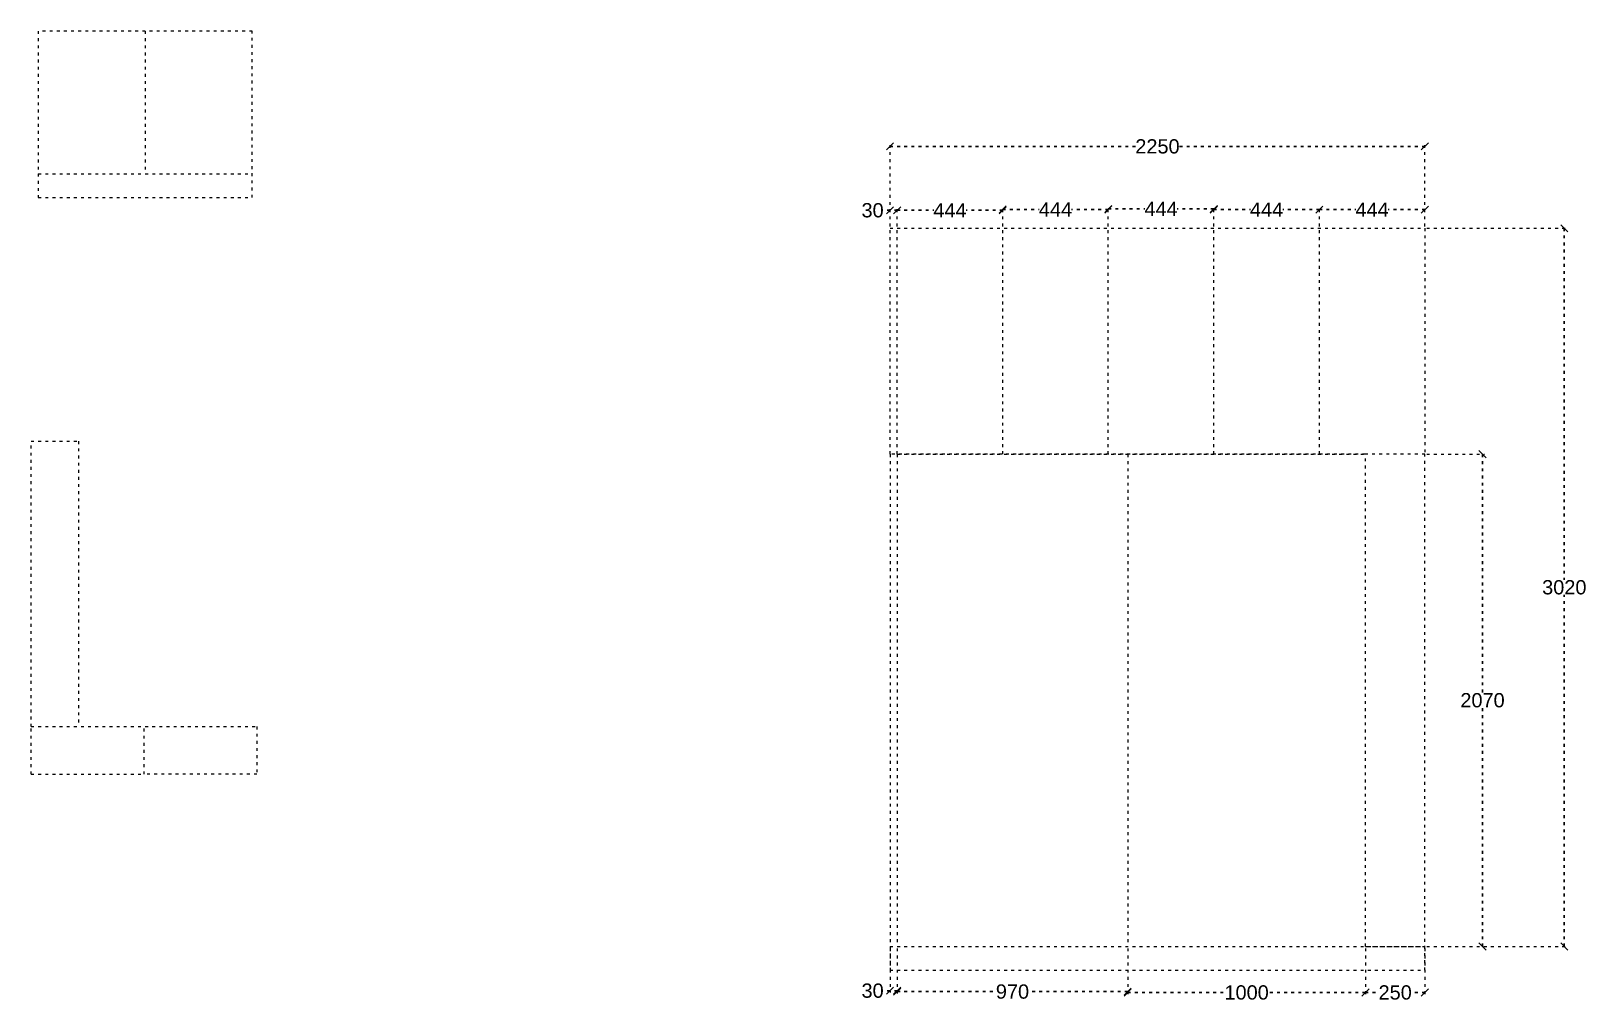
# Model space of a CAD drawing. Header units: millimetres. Extents: x 221542 to 643377, y 20779 to 241923.
# Drawn here: x 322250 to 328791, y 105239 to 109321 of the extents above; entities that cross this region are included whole.
import ezdxf

# ---------------------------------------------------------------- set-up
doc = ezdxf.new("R2010")
doc.units = ezdxf.units.MM
doc.header["$MEASUREMENT"] = 0
doc.linetypes.add('ACAD_ISO03W100', pattern=[30, 12, -18])
doc.layers.add('Walls', color=253, linetype='Continuous')
doc.styles.get("Standard").update_dxf_attribs({"font": 'arial.ttf'})
doc.dimstyles.get("Standard").update_dxf_attribs({"dimtxt": 60, "dimasz": 30, "dimexe": 7.75, "dimexo": 8.13, "dimgap": 0.63, "dimtad": 0, "dimtih": 1, "dimtoh": 1, "dimdec": 0, "dimzin": 0, "dimtxsty": 'Standard', "dimblk": 'OBLIQUE', "dimcen": 2.25, "dimclrd": 1, "dimclre": 1, "dimclrt": 1, "dimadec": 0, "dimazin": 0, "dimtfac": 1, "dimtdec": 0, "dimtofl": 0, "dimtmove": 0, "dimatfit": 3, "dimfxl": 1, "dimtolj": 1, "dimtzin": 0, "dimlwd": 30, "dimarcsym": 0})

msp = doc.modelspace()

# ---------------------------------------------------------------- blocks, each defined once
blk = doc.blocks.new('_Oblique')
at = {"color": 0, "linetype": 'ByBlock', "lineweight": -2}
blk.add_line((-0.5, -0.5), (0.5, 0.5), dxfattribs=at)
blk = doc.blocks.new('*D1082')
at = {"layer": 'Defpoints', "color": 0, "linetype": 'ACAD_ISO03W100', "transparency": 16777216}
for p in [(325893.9, 108567.1), (325863.9, 108491.7), (325893.9, 108491.7)]:
    blk.add_point(p, dxfattribs=at)
at = {"layer": 'Walls', "color": 1, "linetype": 'ACAD_ISO03W100', "lineweight": 30, "transparency": 16777216}
for p, q in [((325863.9, 108567.1), (325833.9, 108567.1)), ((325893.9, 108567.1), (325863.9, 108567.1))]:
    blk.add_line(p, q, dxfattribs=at)
at = {"layer": 'Walls', "color": 1, "linetype": 'ACAD_ISO03W100', "lineweight": -2, "transparency": 16777216}
for p, q in [((325863.9, 108499.8), (325863.9, 108574.8)), ((325893.9, 108499.8), (325893.9, 108574.8))]:
    blk.add_line(p, q, dxfattribs=at)
at = {"layer": 'Walls', "color": 1, "linetype": 'ACAD_ISO03W100', "lineweight": 30, "transparency": 16777216, "xscale": 30, "yscale": 30, "zscale": 30, "rotation": 180}
blk.add_blockref('_Oblique', (325863.9, 108567.1), dxfattribs=at)
at = {"layer": 'Walls', "color": 1, "linetype": 'ACAD_ISO03W100', "lineweight": 30, "transparency": 16777216, "xscale": 30, "yscale": 30, "zscale": 30}
blk.add_blockref('_Oblique', (325893.9, 108567.1), dxfattribs=at)
at = {"layer": 'Walls', "color": 1, "linetype": 'ACAD_ISO03W100', "transparency": 16777216, "insert": (325790.4, 108567.1), "char_height": 60, "attachment_point": 5}
blk.add_mtext('\\A1;30', dxfattribs=at)
blk = doc.blocks.new('*D1083')
at = {"layer": 'Defpoints', "color": 0, "linetype": 'ACAD_ISO03W100', "transparency": 16777216}
for p in [(326337.9, 108567.1), (325893.9, 108491.7), (326337.9, 108491.7)]:
    blk.add_point(p, dxfattribs=at)
at = {"layer": 'Walls', "color": 1, "linetype": 'ACAD_ISO03W100', "lineweight": -2, "transparency": 16777216}
for p, q in [((325893.9, 108499.8), (325893.9, 108574.8)), ((326337.9, 108499.8), (326337.9, 108574.8))]:
    blk.add_line(p, q, dxfattribs=at)
at = {"layer": 'Walls', "color": 1, "linetype": 'ACAD_ISO03W100', "lineweight": 30, "transparency": 16777216}
for p, q in [((325893.9, 108567.1), (326047.9, 108567.1)), ((326337.9, 108567.1), (326183.9, 108567.1))]:
    blk.add_line(p, q, dxfattribs=at)
at = {"layer": 'Walls', "color": 1, "linetype": 'ACAD_ISO03W100', "lineweight": 30, "transparency": 16777216, "xscale": 30, "yscale": 30, "zscale": 30, "rotation": 180}
blk.add_blockref('_Oblique', (325893.9, 108567.1), dxfattribs=at)
at = {"layer": 'Walls', "color": 1, "linetype": 'ACAD_ISO03W100', "lineweight": 30, "transparency": 16777216, "xscale": 30, "yscale": 30, "zscale": 30}
blk.add_blockref('_Oblique', (326337.9, 108567.1), dxfattribs=at)
at = {"layer": 'Walls', "color": 1, "linetype": 'ACAD_ISO03W100', "transparency": 16777216, "insert": (326115.9, 108567.1), "char_height": 60, "attachment_point": 5}
blk.add_mtext('\\A1;444', dxfattribs=at)
blk = doc.blocks.new('*D1084')
at = {"layer": 'Defpoints', "color": 0, "linetype": 'ACAD_ISO03W100', "transparency": 16777216}
for p in [(326781.9, 108570.8), (326337.9, 108491.7), (326781.9, 108491.7)]:
    blk.add_point(p, dxfattribs=at)
at = {"layer": 'Walls', "color": 1, "linetype": 'ACAD_ISO03W100', "lineweight": -2, "transparency": 16777216}
for p, q in [((326337.9, 108499.8), (326337.9, 108578.6)), ((326781.9, 108499.8), (326781.9, 108578.6))]:
    blk.add_line(p, q, dxfattribs=at)
at = {"layer": 'Walls', "color": 1, "linetype": 'ACAD_ISO03W100', "lineweight": 30, "transparency": 16777216}
for p, q in [((326337.9, 108570.8), (326491.9, 108570.8)), ((326781.9, 108570.8), (326627.9, 108570.8))]:
    blk.add_line(p, q, dxfattribs=at)
at = {"layer": 'Walls', "color": 1, "linetype": 'ACAD_ISO03W100', "lineweight": 30, "transparency": 16777216, "xscale": 30, "yscale": 30, "zscale": 30, "rotation": 180}
blk.add_blockref('_Oblique', (326337.9, 108570.8), dxfattribs=at)
at = {"layer": 'Walls', "color": 1, "linetype": 'ACAD_ISO03W100', "lineweight": 30, "transparency": 16777216, "xscale": 30, "yscale": 30, "zscale": 30}
blk.add_blockref('_Oblique', (326781.9, 108570.8), dxfattribs=at)
at = {"layer": 'Walls', "color": 1, "linetype": 'ACAD_ISO03W100', "transparency": 16777216, "insert": (326559.9, 108570.8), "char_height": 60, "attachment_point": 5}
blk.add_mtext('\\A1;444', dxfattribs=at)
blk = doc.blocks.new('*D1085')
at = {"layer": 'Defpoints', "color": 0, "linetype": 'ACAD_ISO03W100', "transparency": 16777216}
for p in [(327225.9, 108573.1), (326781.9, 108491.7), (327225.9, 108491.7)]:
    blk.add_point(p, dxfattribs=at)
at = {"layer": 'Walls', "color": 1, "linetype": 'ACAD_ISO03W100', "lineweight": -2, "transparency": 16777216}
for p, q in [((326781.9, 108499.8), (326781.9, 108580.8)), ((327225.9, 108499.8), (327225.9, 108580.8))]:
    blk.add_line(p, q, dxfattribs=at)
at = {"layer": 'Walls', "color": 1, "linetype": 'ACAD_ISO03W100', "lineweight": 30, "transparency": 16777216}
for p, q in [((326781.9, 108573.1), (326935.9, 108573.1)), ((327225.9, 108573.1), (327071.9, 108573.1))]:
    blk.add_line(p, q, dxfattribs=at)
at = {"layer": 'Walls', "color": 1, "linetype": 'ACAD_ISO03W100', "lineweight": 30, "transparency": 16777216, "xscale": 30, "yscale": 30, "zscale": 30, "rotation": 180}
blk.add_blockref('_Oblique', (326781.9, 108573.1), dxfattribs=at)
at = {"layer": 'Walls', "color": 1, "linetype": 'ACAD_ISO03W100', "lineweight": 30, "transparency": 16777216, "xscale": 30, "yscale": 30, "zscale": 30}
blk.add_blockref('_Oblique', (327225.9, 108573.1), dxfattribs=at)
at = {"layer": 'Walls', "color": 1, "linetype": 'ACAD_ISO03W100', "transparency": 16777216, "insert": (327003.9, 108573.1), "char_height": 60, "attachment_point": 5}
blk.add_mtext('\\A1;444', dxfattribs=at)
blk = doc.blocks.new('*D1086')
at = {"layer": 'Defpoints', "color": 0, "linetype": 'ACAD_ISO03W100', "transparency": 16777216}
for p in [(327669.9, 108569.9), (327225.9, 108491.7), (327669.9, 108491.7)]:
    blk.add_point(p, dxfattribs=at)
at = {"layer": 'Walls', "color": 1, "linetype": 'ACAD_ISO03W100', "lineweight": -2, "transparency": 16777216}
for p, q in [((327225.9, 108499.8), (327225.9, 108577.6)), ((327669.9, 108499.8), (327669.9, 108577.6))]:
    blk.add_line(p, q, dxfattribs=at)
at = {"layer": 'Walls', "color": 1, "linetype": 'ACAD_ISO03W100', "lineweight": 30, "transparency": 16777216}
for p, q in [((327225.9, 108569.9), (327379.9, 108569.9)), ((327669.9, 108569.9), (327515.9, 108569.9))]:
    blk.add_line(p, q, dxfattribs=at)
at = {"layer": 'Walls', "color": 1, "linetype": 'ACAD_ISO03W100', "lineweight": 30, "transparency": 16777216, "xscale": 30, "yscale": 30, "zscale": 30, "rotation": 180}
blk.add_blockref('_Oblique', (327225.9, 108569.9), dxfattribs=at)
at = {"layer": 'Walls', "color": 1, "linetype": 'ACAD_ISO03W100', "lineweight": 30, "transparency": 16777216, "xscale": 30, "yscale": 30, "zscale": 30}
blk.add_blockref('_Oblique', (327669.9, 108569.9), dxfattribs=at)
at = {"layer": 'Walls', "color": 1, "linetype": 'ACAD_ISO03W100', "transparency": 16777216, "insert": (327447.9, 108569.9), "char_height": 60, "attachment_point": 5}
blk.add_mtext('\\A1;444', dxfattribs=at)
blk = doc.blocks.new('*D1087')
at = {"layer": 'Defpoints', "color": 0, "linetype": 'ACAD_ISO03W100', "transparency": 16777216}
for p in [(328113.9, 108569.9), (327669.9, 108491.7), (328113.9, 108491.7)]:
    blk.add_point(p, dxfattribs=at)
at = {"layer": 'Walls', "color": 1, "linetype": 'ACAD_ISO03W100', "lineweight": -2, "transparency": 16777216}
for p, q in [((327669.9, 108499.8), (327669.9, 108577.6)), ((328113.9, 108499.8), (328113.9, 108577.6))]:
    blk.add_line(p, q, dxfattribs=at)
at = {"layer": 'Walls', "color": 1, "linetype": 'ACAD_ISO03W100', "lineweight": 30, "transparency": 16777216}
for p, q in [((327669.9, 108569.9), (327823.9, 108569.9)), ((328113.9, 108569.9), (327959.9, 108569.9))]:
    blk.add_line(p, q, dxfattribs=at)
at = {"layer": 'Walls', "color": 1, "linetype": 'ACAD_ISO03W100', "lineweight": 30, "transparency": 16777216, "xscale": 30, "yscale": 30, "zscale": 30, "rotation": 180}
blk.add_blockref('_Oblique', (327669.9, 108569.9), dxfattribs=at)
at = {"layer": 'Walls', "color": 1, "linetype": 'ACAD_ISO03W100', "lineweight": 30, "transparency": 16777216, "xscale": 30, "yscale": 30, "zscale": 30}
blk.add_blockref('_Oblique', (328113.9, 108569.9), dxfattribs=at)
at = {"layer": 'Walls', "color": 1, "linetype": 'ACAD_ISO03W100', "transparency": 16777216, "insert": (327891.9, 108569.9), "char_height": 60, "attachment_point": 5}
blk.add_mtext('\\A1;444', dxfattribs=at)
blk = doc.blocks.new('*D1088')
at = {"layer": 'Defpoints', "color": 0, "linetype": 'ACAD_ISO03W100', "transparency": 16777216}
for p in [(327863.9, 105471.7), (328113.9, 105471.7), (327863.9, 105277.9)]:
    blk.add_point(p, dxfattribs=at)
at = {"layer": 'Walls', "color": 1, "linetype": 'ACAD_ISO03W100', "lineweight": -2, "transparency": 16777216}
for p, q in [((327863.9, 105463.6), (327863.9, 105270.1)), ((328113.9, 105463.6), (328113.9, 105270.1))]:
    blk.add_line(p, q, dxfattribs=at)
at = {"layer": 'Walls', "color": 1, "linetype": 'ACAD_ISO03W100', "lineweight": 30, "transparency": 16777216}
for p, q in [((327863.9, 105277.9), (327921.5, 105277.9)), ((328113.9, 105277.9), (328056.2, 105277.9))]:
    blk.add_line(p, q, dxfattribs=at)
at = {"layer": 'Walls', "color": 1, "linetype": 'ACAD_ISO03W100', "lineweight": 30, "transparency": 16777216, "xscale": 30, "yscale": 30, "zscale": 30, "rotation": 180}
blk.add_blockref('_Oblique', (327863.9, 105277.9), dxfattribs=at)
at = {"layer": 'Walls', "color": 1, "linetype": 'ACAD_ISO03W100', "lineweight": 30, "transparency": 16777216, "xscale": 30, "yscale": 30, "zscale": 30}
blk.add_blockref('_Oblique', (328113.9, 105277.9), dxfattribs=at)
at = {"layer": 'Walls', "color": 1, "linetype": 'ACAD_ISO03W100', "transparency": 16777216, "insert": (327988.9, 105277.9), "char_height": 60, "attachment_point": 5}
blk.add_mtext('\\A1;250', dxfattribs=at)
blk = doc.blocks.new('*D1089')
at = {"layer": 'Defpoints', "color": 0, "linetype": 'ACAD_ISO03W100', "transparency": 16777216}
for p in [(326863.9, 105471.7), (327863.9, 105471.7), (326863.9, 105277.9)]:
    blk.add_point(p, dxfattribs=at)
at = {"layer": 'Walls', "color": 1, "linetype": 'ACAD_ISO03W100', "lineweight": -2, "transparency": 16777216}
for p, q in [((326863.9, 105463.6), (326863.9, 105270.1)), ((327863.9, 105463.6), (327863.9, 105270.1))]:
    blk.add_line(p, q, dxfattribs=at)
at = {"layer": 'Walls', "color": 1, "linetype": 'ACAD_ISO03W100', "lineweight": 30, "transparency": 16777216}
for p, q in [((326863.9, 105277.9), (327276.6, 105277.9)), ((327863.9, 105277.9), (327451.2, 105277.9))]:
    blk.add_line(p, q, dxfattribs=at)
at = {"layer": 'Walls', "color": 1, "linetype": 'ACAD_ISO03W100', "lineweight": 30, "transparency": 16777216, "xscale": 30, "yscale": 30, "zscale": 30, "rotation": 180}
blk.add_blockref('_Oblique', (326863.9, 105277.9), dxfattribs=at)
at = {"layer": 'Walls', "color": 1, "linetype": 'ACAD_ISO03W100', "lineweight": 30, "transparency": 16777216, "xscale": 30, "yscale": 30, "zscale": 30}
blk.add_blockref('_Oblique', (327863.9, 105277.9), dxfattribs=at)
at = {"layer": 'Walls', "color": 1, "linetype": 'ACAD_ISO03W100', "transparency": 16777216, "insert": (327363.9, 105277.9), "char_height": 60, "attachment_point": 5}
blk.add_mtext('\\A1;1000', dxfattribs=at)
blk = doc.blocks.new('*D1090')
at = {"layer": 'Defpoints', "color": 0, "linetype": 'ACAD_ISO03W100', "transparency": 16777216}
for p in [(325893.9, 105471.7), (326863.9, 105471.7), (325893.9, 105281.6)]:
    blk.add_point(p, dxfattribs=at)
at = {"layer": 'Walls', "color": 1, "linetype": 'ACAD_ISO03W100', "lineweight": -2, "transparency": 16777216}
for p, q in [((325893.9, 105463.6), (325893.9, 105273.9)), ((326863.9, 105463.6), (326863.9, 105273.9))]:
    blk.add_line(p, q, dxfattribs=at)
at = {"layer": 'Walls', "color": 1, "linetype": 'ACAD_ISO03W100', "lineweight": 30, "transparency": 16777216}
for p, q in [((325893.9, 105281.6), (326312.1, 105281.6)), ((326863.9, 105281.6), (326445.7, 105281.6))]:
    blk.add_line(p, q, dxfattribs=at)
at = {"layer": 'Walls', "color": 1, "linetype": 'ACAD_ISO03W100', "lineweight": 30, "transparency": 16777216, "xscale": 30, "yscale": 30, "zscale": 30, "rotation": 180}
blk.add_blockref('_Oblique', (325893.9, 105281.6), dxfattribs=at)
at = {"layer": 'Walls', "color": 1, "linetype": 'ACAD_ISO03W100', "lineweight": 30, "transparency": 16777216, "xscale": 30, "yscale": 30, "zscale": 30}
blk.add_blockref('_Oblique', (326863.9, 105281.6), dxfattribs=at)
at = {"layer": 'Walls', "color": 1, "linetype": 'ACAD_ISO03W100', "transparency": 16777216, "insert": (326378.9, 105281.6), "char_height": 60, "attachment_point": 5}
blk.add_mtext('\\A1;970', dxfattribs=at)
blk = doc.blocks.new('*D1091')
at = {"layer": 'Defpoints', "color": 0, "linetype": 'ACAD_ISO03W100', "transparency": 16777216}
for p in [(325863.9, 105471.7), (325893.9, 105471.7), (325863.9, 105285.4)]:
    blk.add_point(p, dxfattribs=at)
at = {"layer": 'Walls', "color": 1, "linetype": 'ACAD_ISO03W100', "lineweight": -2, "transparency": 16777216}
for p, q in [((325863.9, 105463.6), (325863.9, 105277.6)), ((325893.9, 105463.6), (325893.9, 105277.6))]:
    blk.add_line(p, q, dxfattribs=at)
at = {"layer": 'Walls', "color": 1, "linetype": 'ACAD_ISO03W100', "lineweight": 30, "transparency": 16777216}
for p, q in [((325863.9, 105285.4), (325833.9, 105285.4)), ((325893.9, 105285.4), (325863.9, 105285.4))]:
    blk.add_line(p, q, dxfattribs=at)
at = {"layer": 'Walls', "color": 1, "linetype": 'ACAD_ISO03W100', "lineweight": 30, "transparency": 16777216, "xscale": 30, "yscale": 30, "zscale": 30, "rotation": 180}
blk.add_blockref('_Oblique', (325863.9, 105285.4), dxfattribs=at)
at = {"layer": 'Walls', "color": 1, "linetype": 'ACAD_ISO03W100', "lineweight": 30, "transparency": 16777216, "xscale": 30, "yscale": 30, "zscale": 30}
blk.add_blockref('_Oblique', (325893.9, 105285.4), dxfattribs=at)
at = {"layer": 'Walls', "color": 1, "linetype": 'ACAD_ISO03W100', "transparency": 16777216, "insert": (325790.4, 105285.4), "char_height": 60, "attachment_point": 5}
blk.add_mtext('\\A1;30', dxfattribs=at)
blk = doc.blocks.new('*D1092')
at = {"layer": 'Defpoints', "color": 0, "linetype": 'ACAD_ISO03W100', "transparency": 16777216}
for p in [(328113.9, 108835.8), (325863.9, 108491.7), (328113.9, 108491.7)]:
    blk.add_point(p, dxfattribs=at)
at = {"layer": 'Walls', "color": 1, "linetype": 'ACAD_ISO03W100', "lineweight": -2, "transparency": 16777216}
for p, q in [((325863.9, 108499.8), (325863.9, 108843.6)), ((328113.9, 108499.8), (328113.9, 108843.6))]:
    blk.add_line(p, q, dxfattribs=at)
at = {"layer": 'Walls', "color": 1, "linetype": 'ACAD_ISO03W100', "lineweight": 30, "transparency": 16777216}
for p, q in [((325863.9, 108835.8), (326898.2, 108835.8)), ((328113.9, 108835.8), (327079.5, 108835.8))]:
    blk.add_line(p, q, dxfattribs=at)
at = {"layer": 'Walls', "color": 1, "linetype": 'ACAD_ISO03W100', "lineweight": 30, "transparency": 16777216, "xscale": 30, "yscale": 30, "zscale": 30, "rotation": 180}
blk.add_blockref('_Oblique', (325863.9, 108835.8), dxfattribs=at)
at = {"layer": 'Walls', "color": 1, "linetype": 'ACAD_ISO03W100', "lineweight": 30, "transparency": 16777216, "xscale": 30, "yscale": 30, "zscale": 30}
blk.add_blockref('_Oblique', (328113.9, 108835.8), dxfattribs=at)
at = {"layer": 'Walls', "color": 1, "linetype": 'ACAD_ISO03W100', "transparency": 16777216, "insert": (326988.9, 108835.8), "char_height": 60, "attachment_point": 5}
blk.add_mtext('\\A1;2250', dxfattribs=at)
blk = doc.blocks.new('*D1093')
at = {"layer": 'Defpoints', "color": 0, "linetype": 'ACAD_ISO03W100', "transparency": 16777216}
for p in [(328113.9, 108491.7), (328113.9, 105471.7), (328700.5, 105471.7)]:
    blk.add_point(p, dxfattribs=at)
at = {"layer": 'Walls', "color": 1, "linetype": 'ACAD_ISO03W100', "lineweight": -2, "transparency": 16777216}
for p, q in [((328122, 108491.7), (328708.2, 108491.7)), ((328122, 105471.7), (328708.2, 105471.7))]:
    blk.add_line(p, q, dxfattribs=at)
at = {"layer": 'Walls', "color": 1, "linetype": 'ACAD_ISO03W100', "lineweight": 30, "transparency": 16777216}
for p, q in [((328700.5, 108491.7), (328700.5, 107013)), ((328700.5, 105471.7), (328700.5, 106950.4))]:
    blk.add_line(p, q, dxfattribs=at)
at = {"layer": 'Walls', "color": 1, "linetype": 'ACAD_ISO03W100', "lineweight": 30, "transparency": 16777216, "xscale": 30, "yscale": 30, "zscale": 30}
for p, rotation in [((328700.5, 108491.7), 90), ((328700.5, 105471.7), 270)]:
    blk.add_blockref('_Oblique', p, dxfattribs=dict(at, rotation=rotation))
at = {"layer": 'Walls', "color": 1, "linetype": 'ACAD_ISO03W100', "transparency": 16777216, "insert": (328700.5, 106981.7), "char_height": 60, "attachment_point": 5}
blk.add_mtext('\\A1;3020', dxfattribs=at)
blk = doc.blocks.new('*D1094')
at = {"layer": 'Defpoints', "color": 0, "linetype": 'ACAD_ISO03W100', "transparency": 16777216}
for p in [(328113.9, 107541.7), (328113.9, 105471.7), (328356.4, 105471.7)]:
    blk.add_point(p, dxfattribs=at)
at = {"layer": 'Walls', "color": 1, "linetype": 'ACAD_ISO03W100', "lineweight": -2, "transparency": 16777216}
for p, q in [((328122, 107541.7), (328364.2, 107541.7)), ((328122, 105471.7), (328364.2, 105471.7))]:
    blk.add_line(p, q, dxfattribs=at)
at = {"layer": 'Walls', "color": 1, "linetype": 'ACAD_ISO03W100', "lineweight": 30, "transparency": 16777216}
for p, q in [((328356.4, 107541.7), (328356.4, 106538)), ((328356.4, 105471.7), (328356.4, 106475.4))]:
    blk.add_line(p, q, dxfattribs=at)
at = {"layer": 'Walls', "color": 1, "linetype": 'ACAD_ISO03W100', "lineweight": 30, "transparency": 16777216, "xscale": 30, "yscale": 30, "zscale": 30}
for p, rotation in [((328356.4, 107541.7), 90), ((328356.4, 105471.7), 270)]:
    blk.add_blockref('_Oblique', p, dxfattribs=dict(at, rotation=rotation))
at = {"layer": 'Walls', "color": 1, "linetype": 'ACAD_ISO03W100', "transparency": 16777216, "insert": (328356.4, 106506.7), "char_height": 60, "attachment_point": 5}
blk.add_mtext('\\A1;2070', dxfattribs=at)

# ---------------------------------------------------------------- dimensions: what is measured, and where the dimension line sits
at = {"layer": 'Walls', "color": 18, "linetype": 'ACAD_ISO03W100', "true_color": 0x000000}
for base, p1, p2, picture, middle in [((328113.9, 108835.8), (325863.9, 108491.7), (328113.9, 108491.7), '*D1092', (326988.9, 108835.8)), ((326337.9, 108567.1), (325893.9, 108491.7), (326337.9, 108491.7), '*D1083', (326115.9, 108567.1)), ((326781.9, 108570.8), (326337.9, 108491.7), (326781.9, 108491.7), '*D1084', (326559.9, 108570.8)), ((327225.9, 108573.1), (326781.9, 108491.7), (327225.9, 108491.7), '*D1085', (327003.9, 108573.1)), ((327669.9, 108569.9), (327225.9, 108491.7), (327669.9, 108491.7), '*D1086', (327447.9, 108569.9)), ((328113.9, 108569.9), (327669.9, 108491.7), (328113.9, 108491.7), '*D1087', (327891.9, 108569.9)), ((325863.9, 105285.4), (325893.9, 105471.7), (325863.9, 105471.7), '*D1091', (325790.4, 105285.4)), ((325893.9, 105281.6), (326863.9, 105471.7), (325893.9, 105471.7), '*D1090', (326378.9, 105281.6)), ((326863.9, 105277.9), (327863.9, 105471.7), (326863.9, 105471.7), '*D1089', (327363.9, 105277.9)), ((327863.9, 105277.9), (328113.9, 105471.7), (327863.9, 105471.7), '*D1088', (327988.9, 105277.9))]:
    dim = msp.add_linear_dim(base=base, p1=p1, p2=p2, dimstyle='Standard', dxfattribs=at)
    dim.commit()
    dim.dimension.update_dxf_attribs({"geometry": picture, "text_midpoint": middle})
dim = msp.add_linear_dim(base=(325893.9, 108567.1), p1=(325863.9, 108491.7), p2=(325893.9, 108491.7), dimstyle='Standard', dxfattribs=at)
dim.commit()
dim.dimension.update_dxf_attribs({"geometry": '*D1082', "text_midpoint": (325790.4, 108567.1), "dimtype": 160})
for base, p1, picture, middle in [((328700.5, 105471.7), (328113.9, 108491.7), '*D1093', (328700.5, 106981.7)), ((328356.4, 105471.7), (328113.9, 107541.7), '*D1094', (328356.4, 106506.7))]:
    dim = msp.add_linear_dim(base=base, p1=p1, p2=(328113.9, 105471.7), angle=90, dimstyle='Standard', dxfattribs=at)
    dim.commit()
    dim.dimension.update_dxf_attribs({"geometry": picture, "text_midpoint": middle})

# ---------------------------------------------------------------- linework, layer by layer
at = {"layer": 'Walls', "color": 18, "linetype": 'ACAD_ISO03W100', "true_color": 0x000000}
for p, q in [((323180.5, 109320.7), (322280.5, 109320.7)), ((322280.5, 109320.7), (322280.5, 108620.7)), ((322730.5, 109320.7), (322730.5, 108720.7)), ((323180.5, 108620.7), (323180.5, 109320.7)), ((322280.5, 108720.7), (323180.5, 108720.7)), ((322280.5, 108620.7), (323180.5, 108620.7)), ((325863.9, 107541.7), (325863.9, 108491.7)), ((325863.9, 108491.7), (328113.9, 108491.7)), ((325893.9, 107541.7), (325893.9, 108491.7)), ((326337.9, 107541.7), (326337.9, 108491.7)), ((326781.9, 107541.7), (326781.9, 108491.7)), ((327225.9, 107541.7), (327225.9, 108491.7)), ((327669.9, 107541.7), (327669.9, 108491.7)), ((328113.9, 108491.7), (328113.9, 107541.7)), ((322250.2, 106395.9), (322250.2, 107595.9)), ((322250.2, 107595.9), (322450.2, 107595.9)), ((322450.2, 107595.9), (322450.2, 106395.9)), ((327863.9, 107541.7), (325863.9, 107541.7)), ((325863.9, 107541.7), (325863.9, 105371.7)), ((325893.9, 107541.7), (325893.9, 105471.7)), ((325893.9, 107541.7), (327863.9, 107541.7)), ((327863.9, 107541.7), (326863.9, 107541.7)), ((326863.9, 107541.7), (326863.9, 105471.7)), ((327863.9, 105471.7), (327863.9, 107541.7)), ((328113.9, 107541.7), (327863.9, 107541.7)), ((328113.9, 105371.7), (328113.9, 107541.7)), ((322250.2, 106195.9), (322250.2, 106395.9)), ((322250.2, 106395.9), (323200.2, 106395.9)), ((322725.2, 106195.9), (322725.2, 106395.9)), ((323200.2, 106395.9), (323200.2, 106195.9)), ((322250.2, 106195.9), (322725.2, 106195.9)), ((323200.2, 106195.9), (322725.2, 106195.9)), ((322725.2, 106195.9), (322725.2, 106195.9)), ((325863.9, 105471.7), (328113.9, 105471.7)), ((327863.9, 105471.7), (328113.9, 105471.7)), ((325863.9, 105371.7), (328113.9, 105371.7))]:
    msp.add_line(p, q, dxfattribs=at)

msp.set_redraw_order([(e.dxf.handle, doc.entitydb.next_handle()) for e in msp.query("TEXT MTEXT ATTDEF DIMENSION ARC_DIMENSION")])  # texts and dimensions are drawn at this point

doc.saveas('drawing.dxf')
